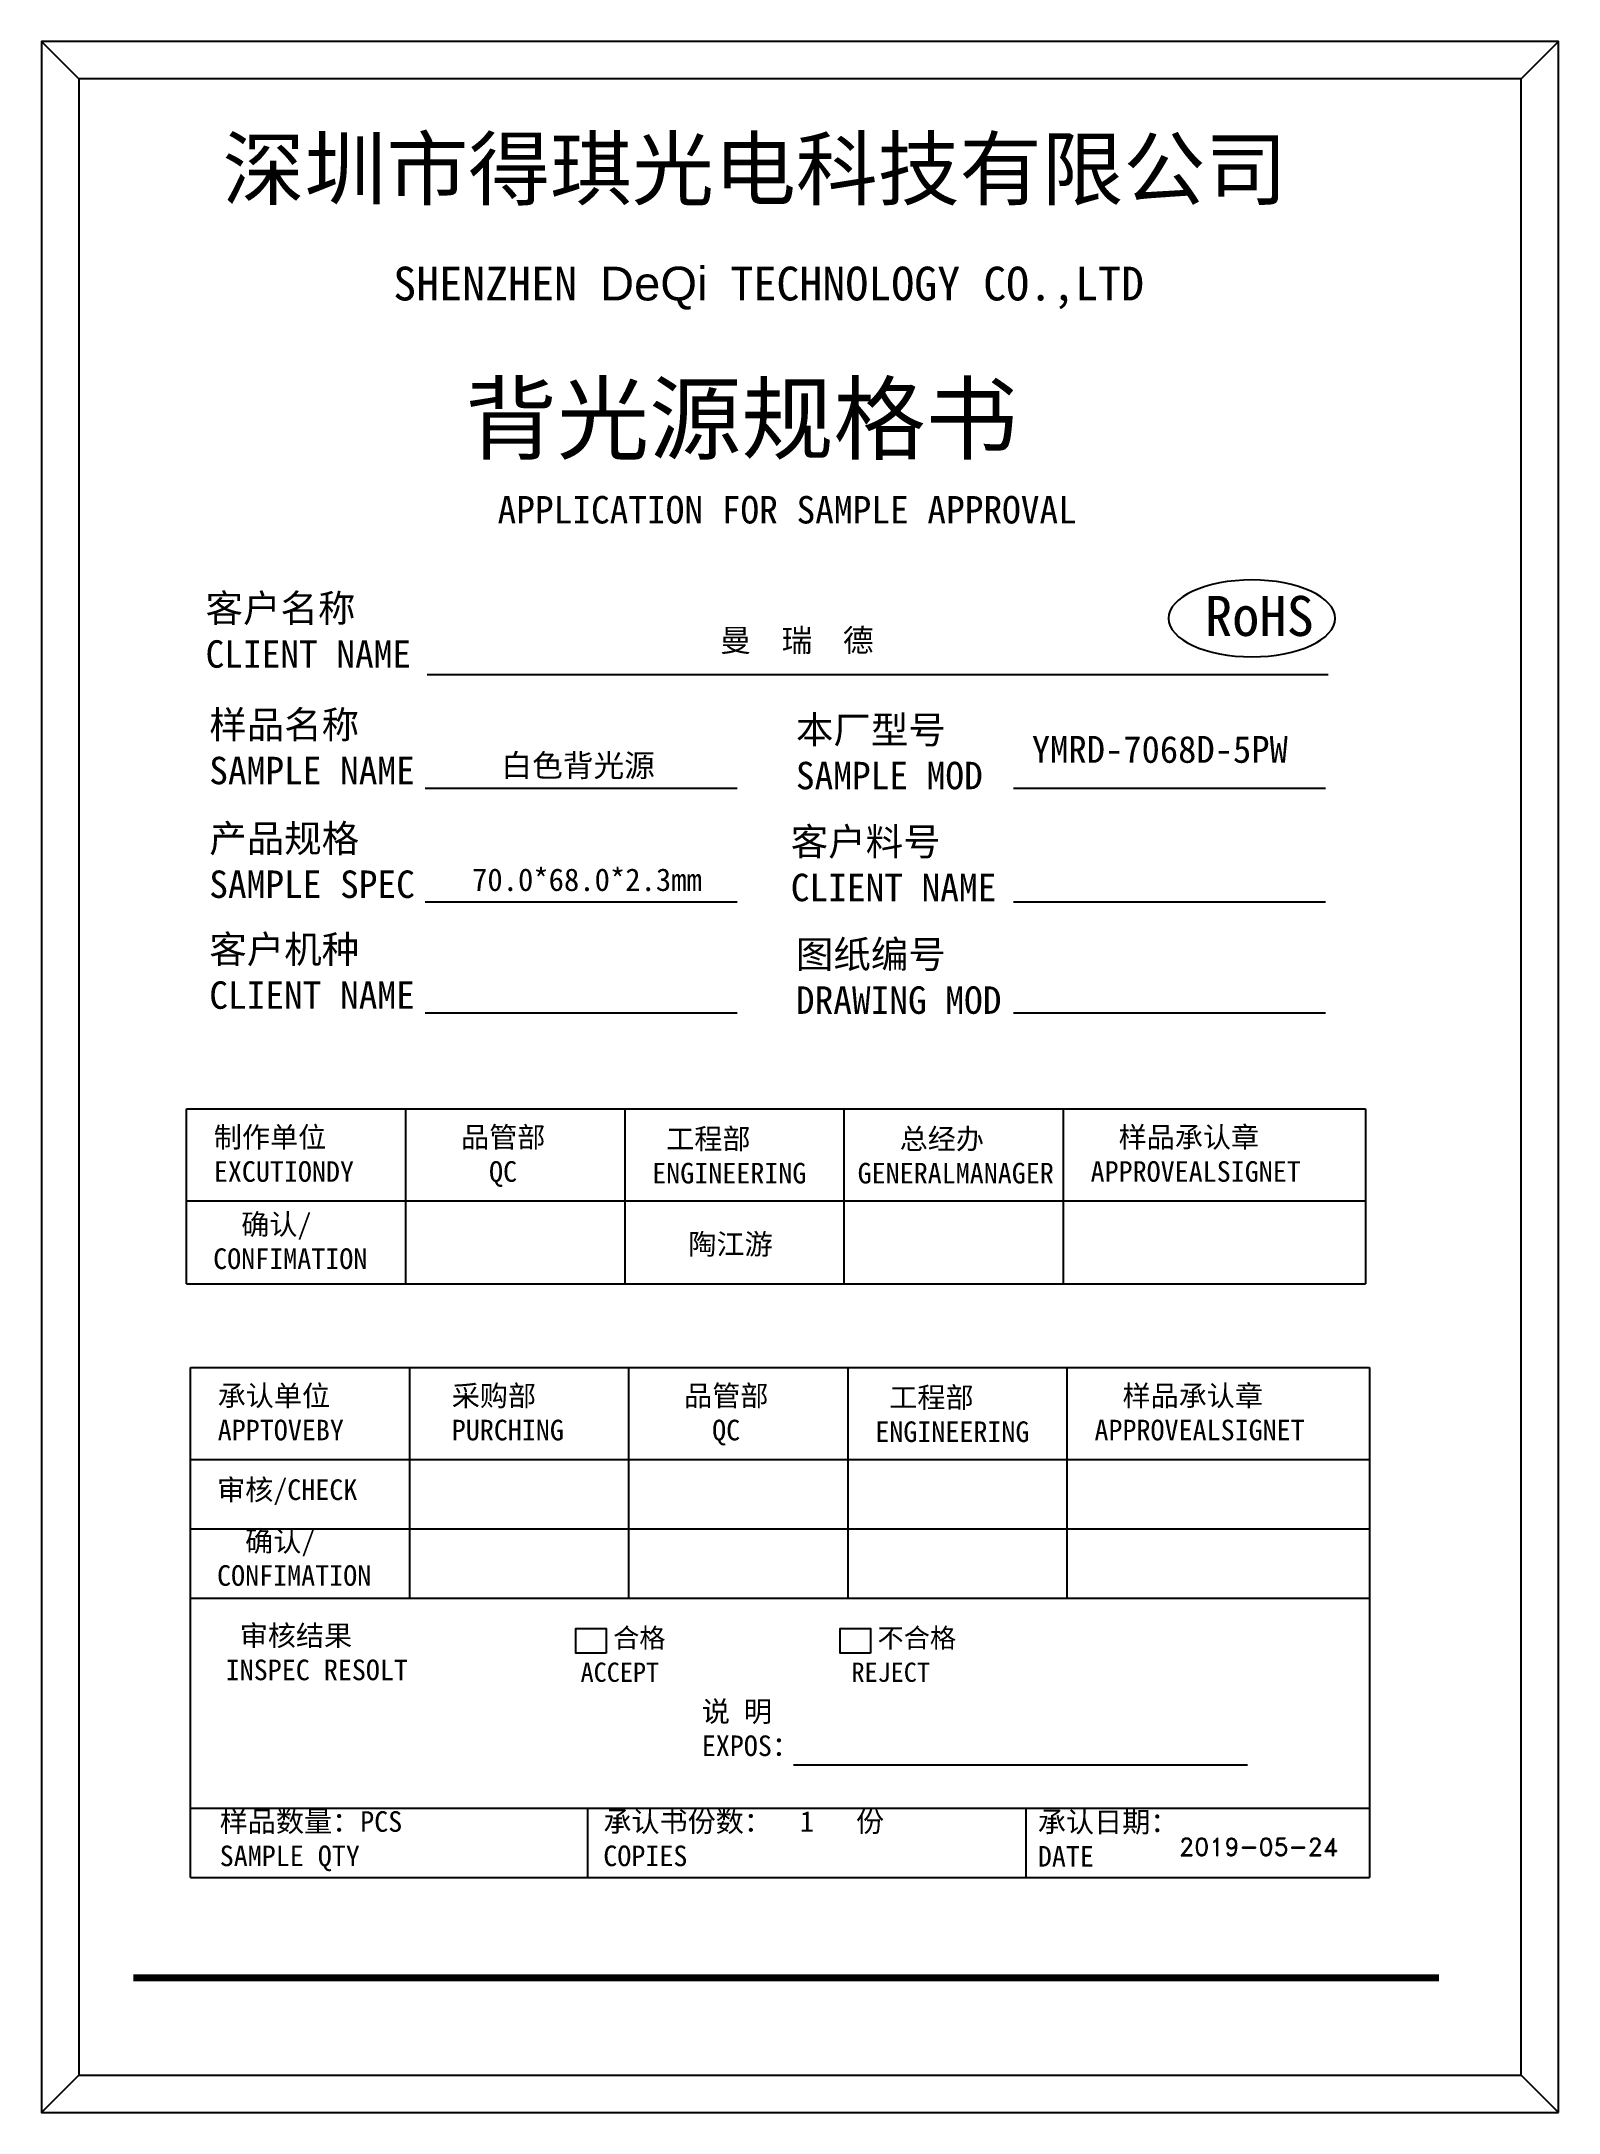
# Model space of a CAD drawing. Extents: x -447 to 126, y -587 to -392.
# Drawn here: x -447.3 to -304.3, y -587.3 to -392 of the extents above; entities that cross this region are included whole.
import ezdxf

# ---------------------------------------------------------------- set-up
doc = ezdxf.new("R2010")
doc.units = 0
doc.header["$MEASUREMENT"] = 0
doc.layers.get('0').update_dxf_attribs({"color": 4, "linetype": 'CONTINUOUS'})
doc.layers.add('fpc', color=2, linetype='CONTINUOUS')
doc.layers.add('SH', color=4, linetype='CONTINUOUS')
doc.layers.add('细实线', color=7, linetype='CONTINUOUS', lineweight=9)
doc.styles.add('ROMAND', font='romand.shx')
doc.styles.add('RT', font='')
doc.styles.get("Standard").update_dxf_attribs({"font": 'verdana.ttf'})
doc.styles.add('楷体', font='')
doc.styles.get('RT').set_extended_font_data('SimSun')
doc.styles.get('楷体').set_extended_font_data('楷体_GB2312')

msp = doc.modelspace()

# ---------------------------------------------------------------- texts
at = {"color": 0, "lineweight": -2, "attachment_point": 1, "style": '楷体'}
for s, insert, char_height, width in [('{\\fSimSun|b0|i0|c134|p2;\\H0.8x;深圳市得琪光电科技有限公司}', (-430.247, -401.211), 7.07616, 178.7576), ('{\\f@SimHei|b0|i0|c134|p2;SHENZHEN \\fArial|b0|i0|c0|p32;DeQi\\f@SimHei|b0|i0|c134|p2; TECHNOLOGY CO.,LTD}', (-414.156, -413.262), 3.184272, 147.34419)]:
    msp.add_mtext(s, dxfattribs=dict(at, insert=insert, char_height=char_height, width=width))
at = {"layer": 'fpc', "color": 0, "lineweight": -2, "ltscale": 0.5, "attachment_point": 1}
for s, insert, char_height, width in [('{\\fSimSun|b0|i0|c134|p2;背光源规格书}', (-407.394, -424.4), 6.36854, 103.67932), ('{\\fSimSun|b0|i0|c134|p2;APPLICATION FOR SAMPLE APPROVAL}', (-404.321, -434.883), 2.58984, 113.96403), ('{\\fSimSun|b0|i0|c134|p2;\\H1.6x;客户名称\\PCLIENT NAME}', (-431.849, -444.164), 1.61865, 24.54332), ('{\\fSimSun|b0|i0|c134|p2;\\H1.6x;样品名称\\PSAMPLE NAME}', (-431.5, -455.149), 1.61865, 27.78309), ('{\\fSimSun|b0|i0|c134|p2;\\H1.6x;本厂型号\\PSAMPLE MOD}', (-376.192, -455.624), 1.61865, 27.96163), ('{\\fSimSun|b0|i0|c134|p2;\\H1.6x;产品规格\\PSAMPLE SPEC}', (-431.5, -465.869), 1.61865, 38.37391), ('{\\fSimSun|b0|i0|c134|p2;\\H1.6x;客户料号\\PCLIENT NAME}', (-376.675, -466.176), 1.61865, 24.54332), ('{\\fSimSun|b0|i0|c134|p2;\\H1.6x;客户机种\\PCLIENT NAME}', (-431.5, -476.319), 1.61865, 27.78309), ('{\\fSimSun|b0|i0|c134|p2;\\H1.6x;图纸编号\\PDRAWING MOD}', (-376.192, -476.794), 1.61865, 27.96163), ('{\\fSimSun|b0|i0|c134|p2;制作单位\\PEXCUTIONDY}', (-431.072, -494.355), 1.94238, 27.78309), ('{\\fSimSun|b0|i0|c134|p2;  品管部\\P    QC}', (-410.407, -494.355), 1.94238, 27.78309), ('{\\fSimSun|b0|i0|c134|p2; 工程部\\PENGINEERING}', (-389.741, -494.512), 1.94238, 27.78309), ('{\\fSimSun|b0|i0|c134|p2;   总经办\\PGENERALMANAGER}', (-370.371, -494.512), 1.94238, 27.78309), ('{\\fSimSun|b0|i0|c134|p2;  样品承认章\\PAPPROVEALSIGNET}', (-348.409, -494.355), 1.94238, 27.78309), ('{\\fSimSun|b0|i0|c134|p2;  确认/\\PCONFIMATION}', (-431.133, -502.576), 1.94238, 27.78309), ('{\\fSimSun|b0|i0|c134|p2;承认单位\\PAPPTOVEBY}', (-430.705, -518.73), 1.94238, 27.78309), ('{\\fSimSun|b0|i0|c134|p2;采购部\\PPURCHING}', (-408.636, -518.73), 1.94238, 27.78309), ('{\\fSimSun|b0|i0|c134|p2;  品管部\\P    QC}', (-389.373, -518.73), 1.94238, 27.78309), ('{\\fSimSun|b0|i0|c134|p2; 工程部\\PENGINEERING}', (-368.707, -518.887), 1.94238, 27.78309), ('{\\fSimSun|b0|i0|c134|p2;  样品承认章\\PAPPROVEALSIGNET}', (-348.042, -518.73), 1.94238, 27.78309), ('{\\fSimSun|b0|i0|c134|p2;审核/CHECK}', (-430.765, -527.593), 1.94238, 27.78309), ('{\\fSimSun|b0|i0|c134|p2;  确认/\\PCONFIMATION}', (-430.765, -532.443), 1.94238, 27.78309), ('{\\fSimSun|b0|i0|c134|p2; 审核结果\\PINSPEC RESOLT}', (-429.95, -541.344), 1.94238, 19.44816), ('{\\fSimSun|b0|i0|c134|p2;说 明\\PEXPOS：}', (-385.064, -548.495), 1.94238, 27.78309), ('{\\fSimSun|b0|i0|c134|p2;样品数量：PCS\\PSAMPLE QTY}', (-430.517, -558.875), 1.94234, 27.78309), ('{\\fSimSun|b0|i0|c134|p2;承认书份数：  1   份\\PCOPIES}', (-394.349, -558.875), 1.94238, 27.78309), ('{\\fSimSun|b0|i0|c134|p2;承认日期：\\PDATE}', (-353.379, -558.914), 1.94238, 27.78309)]:
    msp.add_mtext(s, dxfattribs=dict(at, insert=insert, char_height=char_height, width=width))
at = {"layer": 'fpc', "color": 0, "lineweight": -2, "ltscale": 0.3, "insert": (-337.624, -444.303), "char_height": 3.77371, "width": 124.3804, "attachment_point": 1, "style": 'ROMAND'}
msp.add_mtext('{\\fSimHei|b0|i0|c134|p2;RoHS}', dxfattribs=at)
at = {"layer": 'fpc', "color": 3, "lineweight": -2, "ltscale": 0.5, "char_height": 2.12285, "width": 50.00969, "attachment_point": 1}
for s, insert in [('{\\fSimHei|b0|i0|c134|p2;曼  瑞  德}', (-383.327, -447.428)), ('{\\fSimHei|b0|i0|c134|p2;白色背光源}', (-403.96, -459.221)), ('{\\f@SimHei|b0|i0|c134|p2;70.0*68.0*2.3mm}', (-406.724, -469.993))]:
    msp.add_mtext(s, dxfattribs=dict(at, insert=insert))
at = {"layer": 'fpc', "color": 0, "lineweight": -2, "attachment_point": 1}
for s, insert, char_height, width in [('{\\fSimSun|b0|i0|c134|p2;合格}', (-393.426, -541.628), 1.81289, 5.11164), ('{\\fSimSun|b0|i0|c134|p2;不合格}', (-368.503, -541.628), 1.81289, 10.69841), ('{\\fSimSun|b0|i0|c134|p2;ACCEPT}', (-396.49, -544.865), 1.81289, 7.13871), ('{\\fSimSun|b0|i0|c134|p2;REJECT}', (-370.954, -544.865), 1.81289, 7.13871), ('{\\fROMAND|b0|i0|c0|p34;2019-05-24}', (-340.071, -561.402), 1.66488, 18.01556)]:
    msp.add_mtext(s, dxfattribs=dict(at, insert=insert, char_height=char_height, width=width))
at = {"layer": 'SH', "lineweight": -2, "insert": (-353.947, -457.502), "char_height": 2.5344, "width": 24.4823, "attachment_point": 1, "style": 'RT'}
msp.add_mtext('YMRD-7068D-5PW', dxfattribs=at)
at = {"layer": '细实线', "color": 0, "lineweight": -2, "insert": (-386.328, -504.441), "char_height": 1.94234, "width": 15.28037, "attachment_point": 1}
msp.add_mtext('{\\fSimSun|b0|i0|c134|p2;陶江游}', dxfattribs=at)

# ---------------------------------------------------------------- linework, layer by layer
at = {"layer": 'fpc', "color": 0, "lineweight": -2}
for p, q in [((-410.965, -451.713), (-326.01, -451.713)), ((-411.148, -462.433), (-381.715, -462.433)), ((-355.687, -462.433), (-326.255, -462.433)), ((-411.148, -473.153), (-381.715, -473.153)), ((-355.687, -473.153), (-326.255, -473.153)), ((-411.148, -483.603), (-381.715, -483.603)), ((-355.687, -483.603), (-326.255, -483.603)), ((-433.633, -509.147), (-322.482, -509.147)), ((-376.409, -554.504), (-333.619, -554.504))]:
    msp.add_line(p, q, dxfattribs=at)
at = {"layer": 'fpc', "color": 0, "lineweight": -2, "ltscale": 0.5}
for p, q in [((-433.633, -509.147), (-433.633, -492.653)), ((-433.633, -492.653), (-322.482, -492.653)), ((-322.482, -492.653), (-322.482, -509.147)), ((-433.633, -501.34), (-322.482, -501.34)), ((-433.265, -565.129), (-433.265, -517.028)), ((-433.265, -517.028), (-322.114, -517.028)), ((-322.114, -517.028), (-322.114, -565.129)), ((-433.265, -525.715), (-322.114, -525.715)), ((-433.265, -532.248), (-322.114, -532.248)), ((-433.265, -538.781), (-322.114, -538.781)), ((-433.265, -558.596), (-322.114, -558.596)), ((-433.265, -565.129), (-322.114, -565.129))]:
    msp.add_line(p, q, dxfattribs=at)
at = {"layer": 'fpc', "color": 0, "lineweight": -2}
for points in [[(-304.284, -587.286), (-304.284, -392.026), (-447.327, -392.026), (-447.327, -587.286)], [(-307.822, -583.748), (-307.822, -395.564), (-443.789, -395.564), (-443.789, -583.748)], [(-394.081, -543.99), (-396.927, -543.99), (-396.927, -541.64), (-394.081, -541.64)], [(-369.159, -543.99), (-372.004, -543.99), (-372.004, -541.64), (-369.159, -541.64)]]:
    msp.add_lwpolyline(points, close=True, dxfattribs=at)
at = {"layer": 'fpc', "color": 0, "lineweight": -2, "ltscale": 0.5}
for points in [[(-412.967, -509.147), (-412.967, -492.653)], [(-392.301, -509.147), (-392.301, -492.653)], [(-371.636, -509.147), (-371.636, -492.653)], [(-350.97, -509.147), (-350.97, -492.653)], [(-412.599, -538.781), (-412.599, -517.028)], [(-391.934, -538.781), (-391.934, -517.028)], [(-371.268, -538.781), (-371.268, -517.028)], [(-350.602, -538.781), (-350.602, -517.028)], [(-395.818, -565.129), (-395.818, -558.596)], [(-354.487, -565.129), (-354.487, -558.596)]]:
    msp.add_lwpolyline(points, dxfattribs=at)
at = {"layer": 'fpc', "color": 0, "lineweight": -2, "ltscale": 0.5, "const_width": 0.647}
msp.add_lwpolyline([(-438.659, -574.577), (-315.554, -574.577)], dxfattribs=at)
at = {"layer": 'fpc', "color": 0, "lineweight": -2, "ltscale": 0.3, "extrusion": (0, 0, -1)}
msp.add_ellipse((-333.202, -446.416), major_axis=(7.857, 0), ratio=0.461303, dxfattribs=at)
at = {"layer": '细实线', "color": 0, "lineweight": -2}
for p, q in [((-447.327, -392.026), (-443.789, -395.564)), ((-307.822, -395.564), (-304.284, -392.026)), ((-443.789, -583.748), (-447.327, -587.286)), ((-307.822, -583.748), (-304.284, -587.286))]:
    msp.add_line(p, q, dxfattribs=at)

msp.set_redraw_order([(e.dxf.handle, doc.entitydb.next_handle()) for e in msp.query("TEXT MTEXT ATTDEF DIMENSION ARC_DIMENSION")])  # texts and dimensions are drawn at this point

doc.saveas('drawing.dxf')
